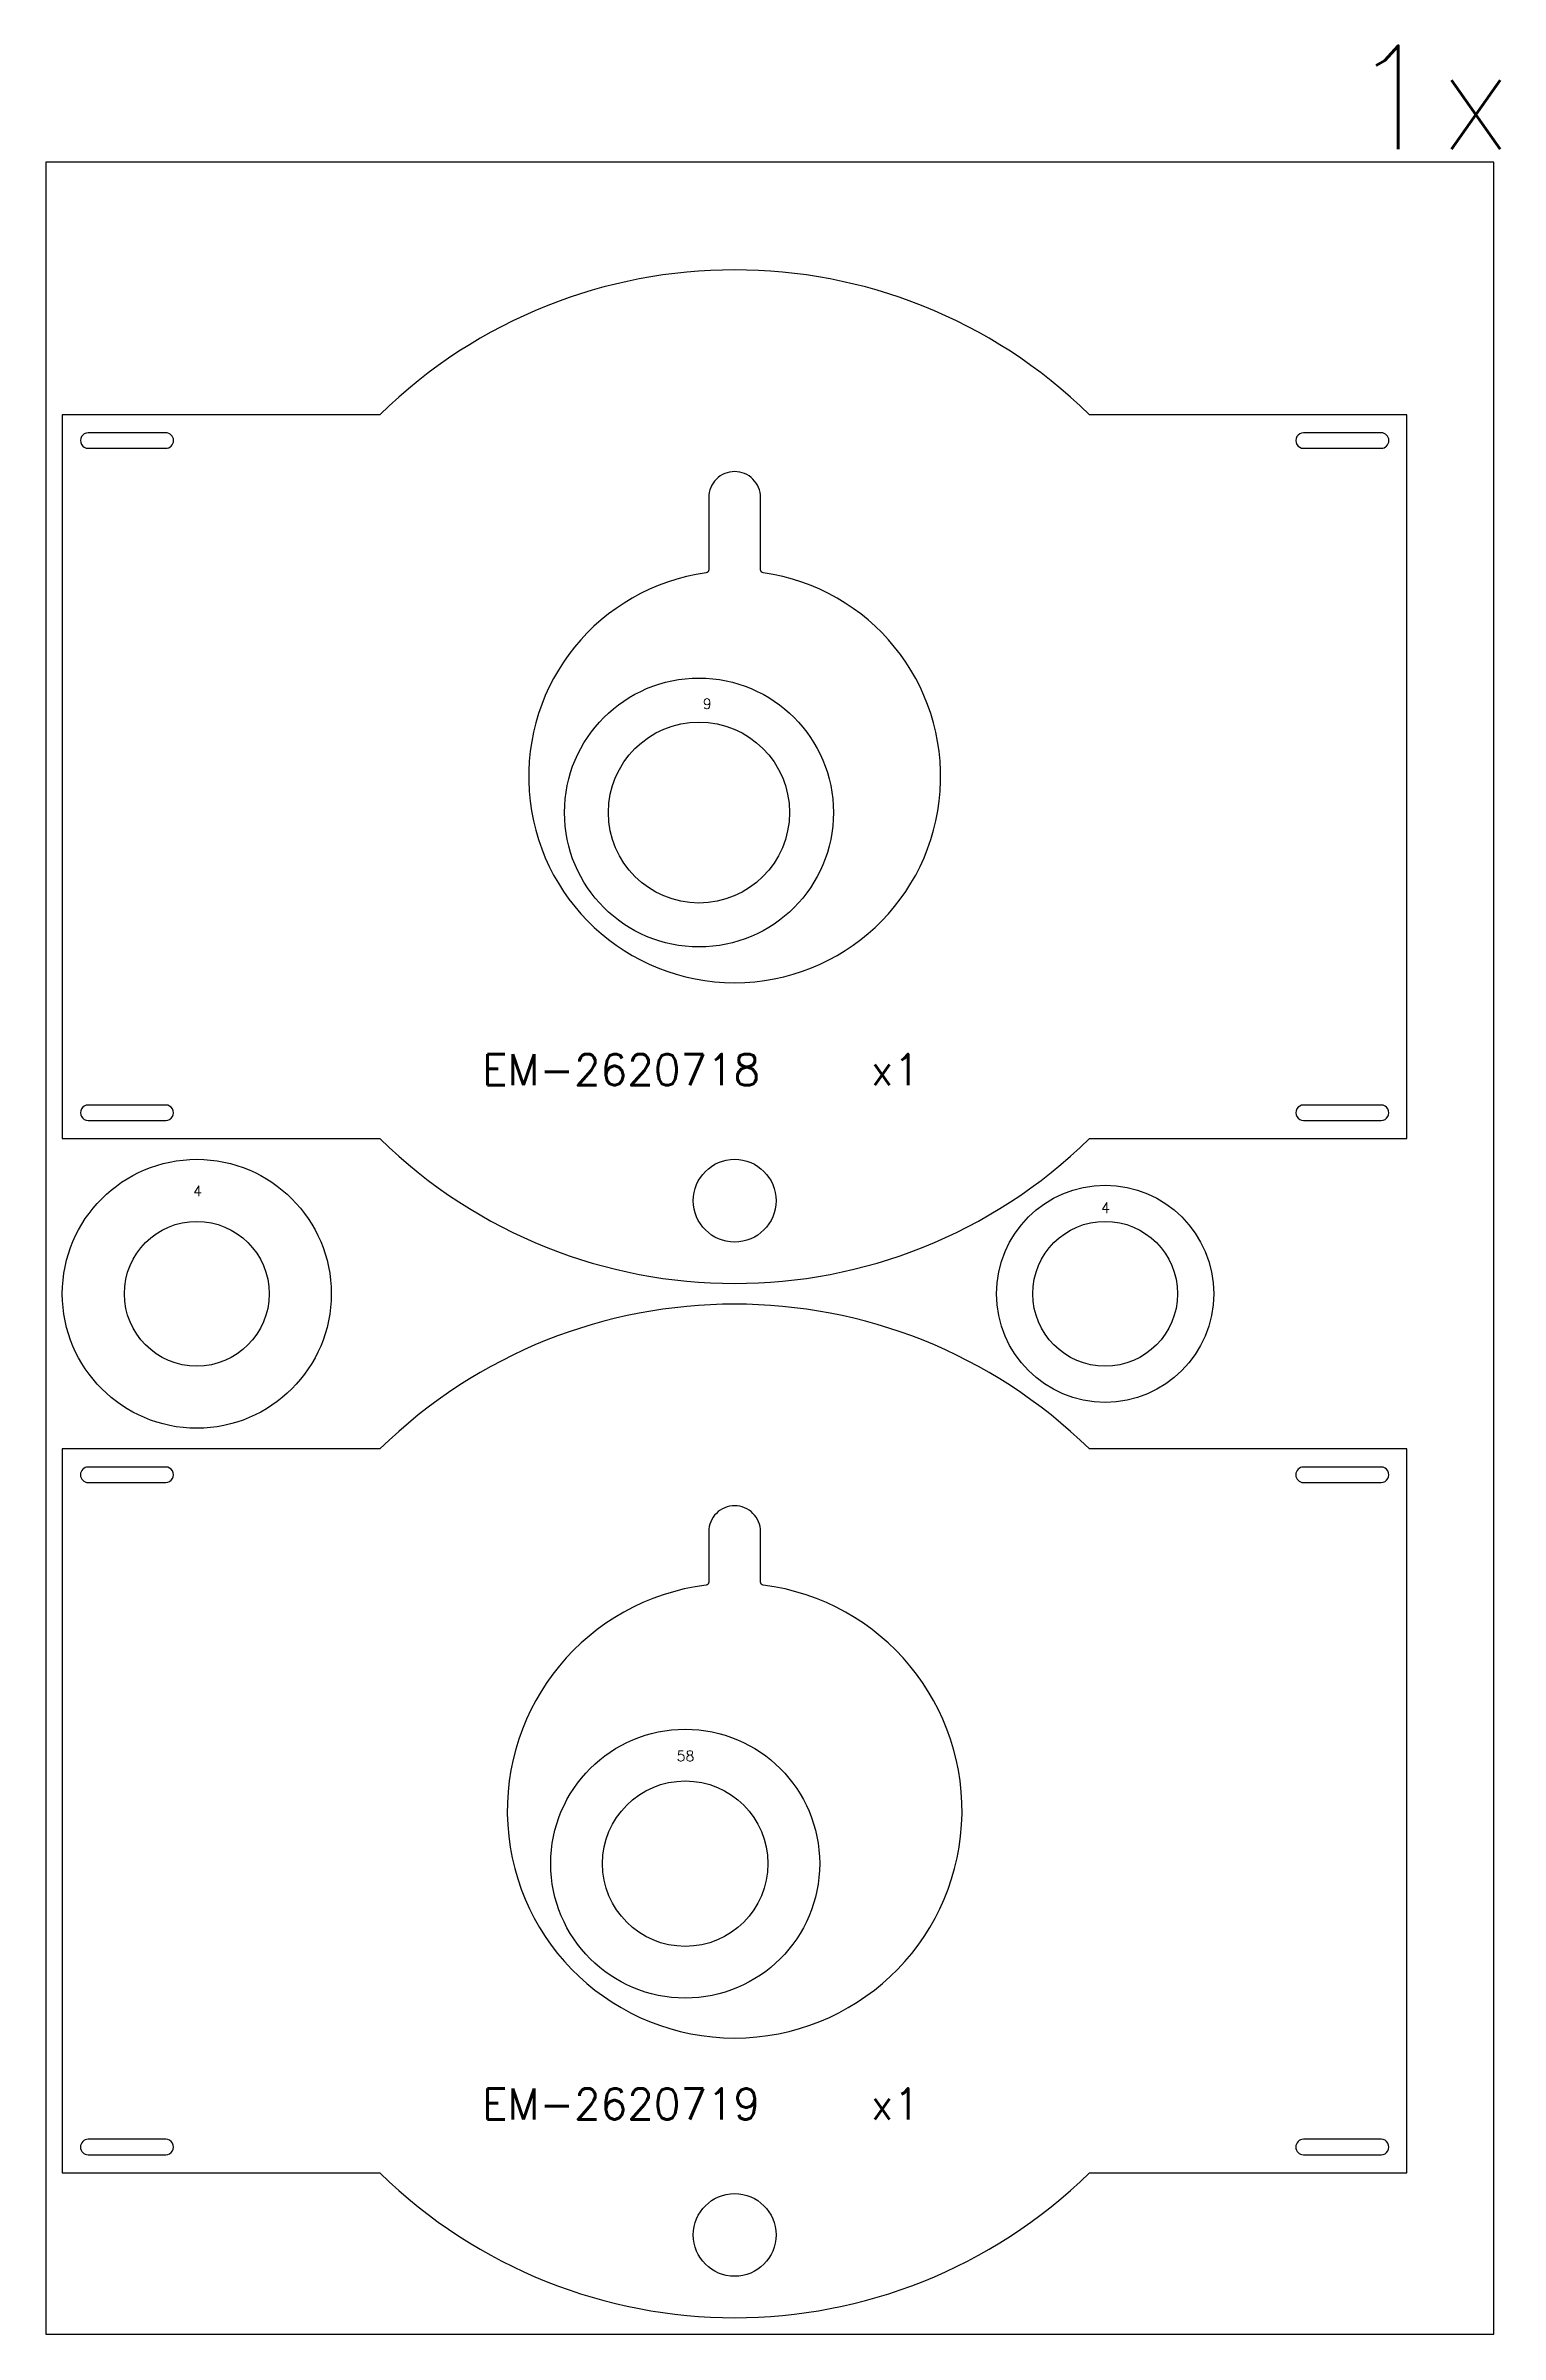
# Model space of a CAD drawing. Header units: millimetres. Extents: x 0 to 19040, y 0 to 2226.
# Drawn here: x 14700 to 16106, y 0 to 2213 of the extents above; entities that cross this region are included whole.
import ezdxf

# ---------------------------------------------------------------- set-up
doc = ezdxf.new("R2010")
doc.units = ezdxf.units.MM
for name, color, linetype in [('--NestedParts--', 7, 'Continuous'), ('sheet', 24, 'Continuous'), ('Texto', 7, 'Continuous')]:
    doc.layers.add(name, color=color, linetype=linetype)
doc.styles.get("Standard").update_dxf_attribs({"font": 'txt.shx'})

msp = doc.modelspace()

# ---------------------------------------------------------------- texts
at = {"insert": (15960.4, 2212.7), "char_height": 100, "attachment_point": 1}
msp.add_mtext_dynamic_manual_height_columns('1x', width=922.093, gutter_width=1, heights=[0], dxfattribs=at)
at = {"layer": 'Texto', "color": 3, "attachment_point": 1}
for s, insert, char_height, width in [('9', (15335.2, 1581.5), 10, 35.949), ('{\\W7.751078; }EM-2620718    x1', (15122, 1237.7), 30, 500.315), ('4', (14842.5, 1110.4), 10, 35.949), ('4', (15720.4, 1094.1), 10, 35.949), ('58', (15309.9, 564.1), 10, 35.949), ('{\\W7.751078; }EM-2620719    x1', (15122, 237.7), 30, 500.315)]:
    msp.add_mtext(s, dxfattribs=dict(at, insert=insert, char_height=char_height, width=width))

# ---------------------------------------------------------------- linework, layer by layer
at = {"layer": '--NestedParts--', "color": 7}
for points in [[(16016, 1156), (16016, 1856), (15708.9, 1856, 0.408248), (15023.1, 1856), (14716, 1856), (14716, 1156), (15023.1, 1156, 0.408248), (15708.9, 1156)], [(14816, 1823.5, 0.999998), (14816, 1838.5), (14741, 1838.5, 1.000002), (14741, 1823.5)], [(15916, 1823.5), (15991, 1823.5, 0.999998), (15991, 1838.5), (15916, 1838.5, 1.000002)], [(15341, 1776), (15341, 1706, -0.374046), (15338.4, 1703.1, 14.358928), (15393.6, 1703.1, -0.374046), (15391, 1706), (15391, 1776, 0.414214), (15366, 1801), (15366, 1801, 0.414214)], [(14816, 1188.5), (14741, 1188.5, 1.000003), (14741, 1173.5), (14816, 1173.5, 1.000002)], [(15916, 1188.5, 1.000003), (15916, 1173.5), (15991, 1173.5, 1.000002), (15991, 1188.5)], [(16016, 156), (16016, 856), (15708.9, 856, 0.408248), (15023.1, 856), (14716, 856), (14716, 156), (15023.1, 156, 0.408248), (15708.9, 156)], [(14816, 823.5, 1.000003), (14816, 838.5), (14741, 838.5, 0.999997), (14741, 823.5)], [(15916, 823.5), (15991, 823.5, 1.000003), (15991, 838.5), (15916, 838.5, 0.999997)], [(15338.4, 724.3, 15.865542), (15393.6, 724.3, -0.377803), (15391, 727.2), (15391, 776, 0.414214), (15366, 801), (15366, 801, 0.414214), (15341, 776), (15341, 727.2, -0.377803)], [(14816, 188.5), (14741, 188.5, 0.999997), (14741, 173.5), (14816, 173.5, 1.000004)], [(15916, 188.5, 0.999997), (15916, 173.5), (15991, 173.5, 1.000004), (15991, 188.5)]]:
    msp.add_lwpolyline(points, format="xyb", close=True, dxfattribs=at)
for centre, radius in [((15331.5, 1471.3), 130), ((15331.5, 1471.3), 87.5), ((14846, 1006), 130), ((15366, 1096), 40), ((15724.2, 1006), 105), ((14846, 1006), 70), ((15724.2, 1006), 70), ((15318.2, 455), 130), ((15318.2, 455), 80), ((15366, 96), 40)]:
    msp.add_circle(centre, radius, dxfattribs=at)
at = {"layer": 'sheet', "color": 7}
msp.add_lwpolyline([(14700, 0), (16100, 0), (16100, 2100), (14700, 2100)], close=True, dxfattribs=at)

msp.set_redraw_order([(e.dxf.handle, doc.entitydb.next_handle()) for e in msp.query("TEXT MTEXT ATTDEF DIMENSION ARC_DIMENSION")])  # texts and dimensions are drawn at this point

doc.saveas('drawing.dxf')
